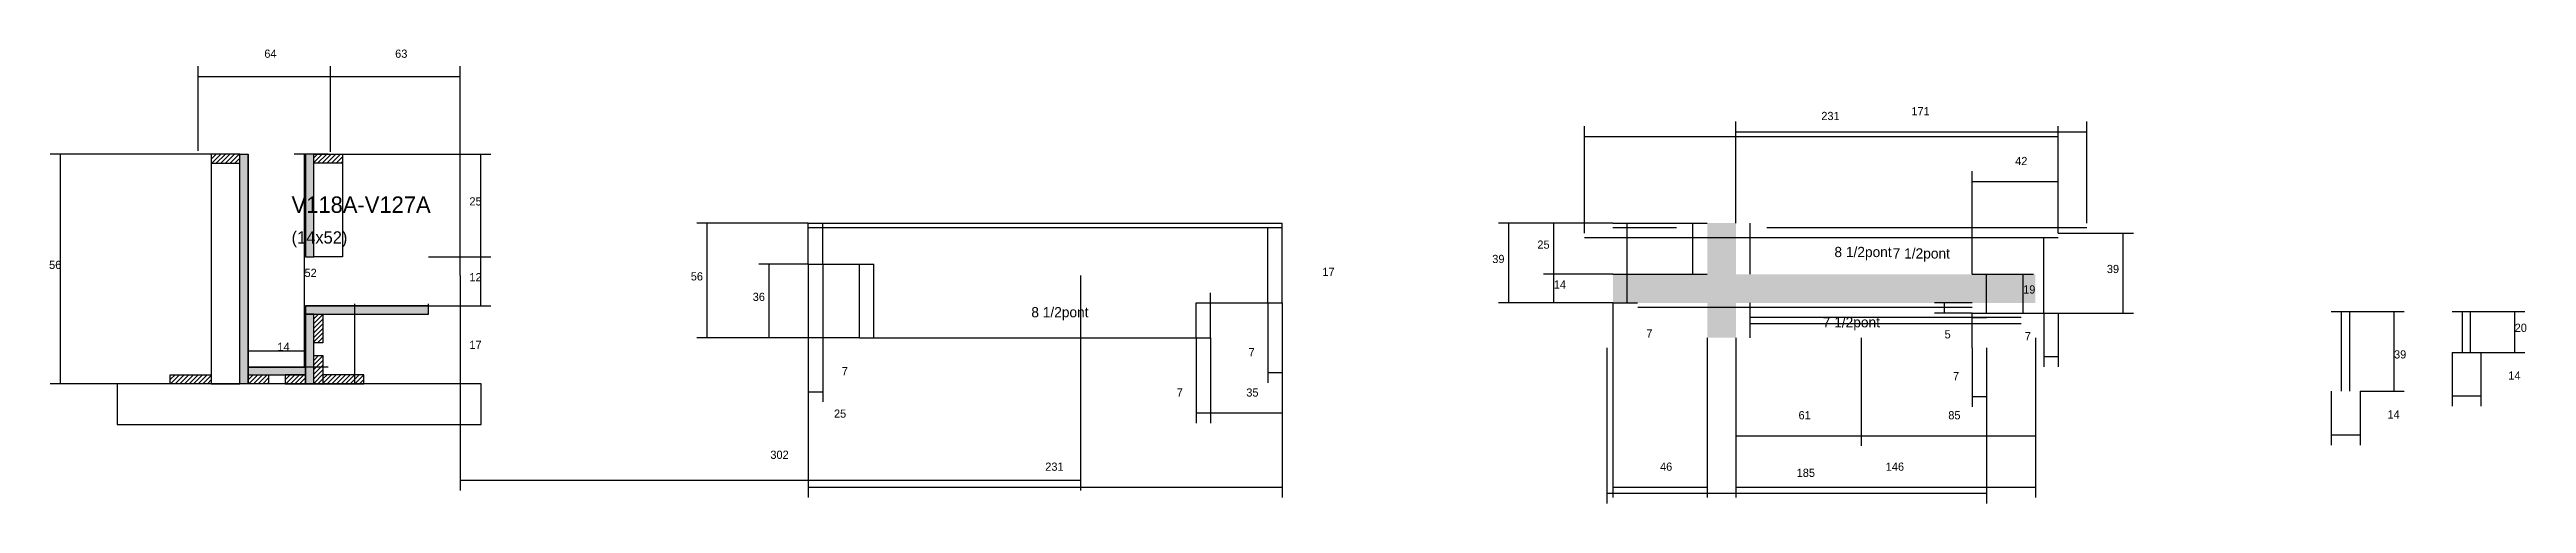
# Model space of a CAD drawing. Header units: metres. Extents: x -2848 to 21926, y -45195 to 1016.
# Drawn here: x 11082 to 12289, y -41937 to -41715 of the extents above; entities that cross this region are included whole.
import ezdxf

# ---------------------------------------------------------------- set-up
doc = ezdxf.new("R2010")
doc.units = ezdxf.units.M
for name, color, linetype in [('COTA', 4, 'Continuous'), ('Cota Seção (2x)', 4, 'Continuous'), ('Hachura', 253, 'Continuous'), ('Madeira', 126, 'Continuous'), ('NOMENCLATURA', 7, 'Continuous'), ('Painéis', 200, 'Continuous'), ('SARR_2.2x7', 40, 'Continuous'), ('SARR_EDITAR', 141, 'Continuous'), ('Texto Seção', 7, 'Continuous')]:
    doc.layers.add(name, color=color, linetype=linetype)

msp = doc.modelspace()

# ---------------------------------------------------------------- texts
at = {"layer": 'COTA'}
for s, p in [('64', (11186.7, -41719.3)), ('63', (11250.5, -41719.3)), ('231', (11945.7, -41749.7)), ('171', (11989.6, -41747.4)), ('42', (12040.2, -41771.7)), ('25', (11286.7, -41791.4)), ('25', (11807.3, -41812.5)), ('56', (11081.8, -41822.4)), ('12', (11286.7, -41828.4)), ('56', (11394.6, -41828)), ('17', (11702.5, -41825.8)), ('39', (11785.3, -41819.5)), ('39', (12084.9, -41824.4)), ('36', (11424.8, -41838)), ('14', (11815.3, -41832)), ('19', (12044.1, -41834.4)), ('20', (12283.7, -41853.1)), ('17', (11286.7, -41861.4)), ('7', (11666.5, -41865)), ('7', (11860.4, -41855.9)), ('5', (12005.8, -41856.3)), ('7', (12044.9, -41857.2)), ('7', (11468.2, -41874.3)), ('7', (12009.9, -41876.7)), ('39', (12224.9, -41866.1)), ('14', (12280.6, -41876.4)), ('7', (11631.5, -41884.7)), ('35', (11665.4, -41884.7)), ('25', (11464.4, -41895)), ('61', (11934.6, -41895.8)), ('85', (12007.6, -41895.8)), ('14', (12221.7, -41895.4)), ('302', (11433.4, -41915.1)), ('231', (11567.4, -41920.9)), ('46', (11867.1, -41920.9)), ('185', (11933.7, -41923.9)), ('146', (11977.1, -41920.9))]:
    msp.add_text(s, height=4, dxfattribs=at).set_placement(p)
at = {"layer": 'Cota Seção (2x)'}
for s, p in [('52', (11206.3, -41826.3)), ('14', (11193.1, -41862.4))]:
    msp.add_text(s, height=4, dxfattribs=at).set_placement(p)
at = {"layer": 'NOMENCLATURA'}
for s, p in [('8 1/2pont', (11952.1, -41816.6)), ('7 1/2pont', (11980.5, -41817.3)), ('8 1/2pont', (11560.6, -41846)), ('7 1/2pont', (11946.4, -41850.9))]:
    msp.add_text(s, height=5, dxfattribs=at).set_placement(p)
at = {"layer": 'Texto Seção'}
for s, height, p in [('V118A-V127A', 8, (11200, -41795)), ('(14x52)', 6, (11200, -41810))]:
    msp.add_text(s, height=height, dxfattribs=at).set_placement(p)

# ---------------------------------------------------------------- hatches: boundary and pattern name
at = {"layer": 'COTA'}
h = msp.add_hatch(dxfattribs=at)
h.set_pattern_fill('AR-CONC', scale=0.03)
h.paths.add_polyline_path([(11904.1, -41825), (11904.1, -41800), (11890.1, -41800), (11890.1, -41825), (11844.1, -41825), (11844.1, -41839), (11890.1, -41839), (11890.1, -41856), (11904.1, -41856), (11904.1, -41839), (12050.1, -41839), (12050.1, -41825)])
at = {"layer": 'Hachura'}
h = msp.add_hatch(dxfattribs=at)
h.set_pattern_fill('ANSI31', scale=0.5)
h.paths.add_polyline_path([(11174.8, -41770.8), (11174.8, -41766.4), (11174.8, -41766.4), (11160.8, -41766.4), (11160.8, -41766.4), (11160.8, -41770.8), (11160.8, -41770.8), (11174.8, -41770.8)])
h = msp.add_hatch(color=8, dxfattribs=at)
h.dxf.hatch_style = 1
h.paths.add_polyline_path([(11178.8, -41766.4), (11174.8, -41766.4), (11174.8, -41766.4), (11174.8, -41878.4), (11174.8, -41878.4), (11178.8, -41878.4), (11178.8, -41878.4), (11178.8, -41766.4)])
h = msp.add_hatch(color=8, dxfattribs=at)
h.dxf.hatch_style = 1
h.paths.add_polyline_path([(11210.8, -41766.4), (11206.8, -41766.4), (11206.8, -41816.4), (11210.8, -41816.4)])
h = msp.add_hatch(dxfattribs=at)
h.set_pattern_fill('ANSI31', scale=0.5)
h.paths.add_polyline_path([(11210.8, -41770.8), (11210.8, -41766.4), (11210.8, -41766.4), (11224.8, -41766.4), (11224.8, -41766.4), (11224.8, -41770.8), (11224.8, -41770.8), (11210.8, -41770.8)])
h = msp.add_hatch(color=8, dxfattribs=at)
h.dxf.hatch_style = 1
h.paths.add_polyline_path([(11266.8, -41844.4), (11266.8, -41840.4), (11266.8, -41840.4), (11206.8, -41840.4), (11206.8, -41840.4), (11206.8, -41844.4), (11206.8, -41844.4), (11266.8, -41844.4)])
h = msp.add_hatch(color=8, dxfattribs=at)
h.dxf.hatch_style = 1
h.paths.add_polyline_path([(11210.8, -41844.4), (11206.8, -41844.4), (11206.8, -41870.4), (11206.8, -41878.4), (11210.8, -41878.4)])
h = msp.add_hatch(dxfattribs=at)
h.set_pattern_fill('ANSI31', scale=0.5)
h.paths.add_polyline_path([(11215.2, -41858.4), (11210.8, -41858.4), (11210.8, -41858.4), (11210.8, -41844.4), (11210.8, -41844.4), (11215.2, -41844.4), (11215.2, -41844.4), (11215.2, -41858.4)])
h = msp.add_hatch(color=8, dxfattribs=at)
h.dxf.hatch_style = 1
h.paths.add_polyline_path([(11206.8, -41874), (11206.8, -41870.4), (11206.8, -41870.4), (11178.8, -41870.4), (11178.8, -41870.4), (11178.8, -41874), (11178.8, -41874), (11206.8, -41874)])
h = msp.add_hatch(dxfattribs=at)
h.set_pattern_fill('ANSI31', scale=0.5)
h.paths.add_polyline_path([(11215.2, -41878.7), (11210.8, -41878.7), (11210.8, -41878.7), (11210.8, -41864.7), (11210.8, -41864.7), (11215.2, -41864.7), (11215.2, -41864.7), (11215.2, -41878.7)])
h = msp.add_hatch(dxfattribs=at)
h.set_pattern_fill('ANSI31', scale=0.5)
h.paths.add_polyline_path([(11140.8, -41878.4), (11140.8, -41874), (11140.8, -41874), (11160.8, -41874), (11160.8, -41874), (11160.8, -41878.4), (11160.8, -41878.4), (11140.8, -41878.4)])
h = msp.add_hatch(dxfattribs=at)
h.set_pattern_fill('ANSI31', scale=0.5)
h.paths.add_polyline_path([(11178.8, -41878.4), (11178.8, -41874), (11178.8, -41874), (11188.8, -41874), (11188.8, -41874), (11188.8, -41878.4), (11188.8, -41878.4), (11178.8, -41878.4)])
h = msp.add_hatch(dxfattribs=at)
h.set_pattern_fill('ANSI31', scale=0.5)
h.paths.add_polyline_path([(11206.8, -41878.4), (11206.8, -41874), (11206.8, -41874), (11196.8, -41874), (11196.8, -41874), (11196.8, -41878.4), (11196.8, -41878.4), (11206.8, -41878.4)])
h = msp.add_hatch(dxfattribs=at)
h.set_pattern_fill('ANSI31', scale=0.5)
h.paths.add_polyline_path([(11235.2, -41878.4), (11235.2, -41874), (11235.2, -41874), (11215.2, -41874), (11215.2, -41874), (11215.2, -41878.4), (11215.2, -41878.4), (11235.2, -41878.4)])

# ---------------------------------------------------------------- linework, layer by layer
at = {"layer": 'COTA'}
for p, q in [((11154.4, -41764.8), (11154.4, -41723.4)), ((11154.4, -41728.4), (11218.9, -41728.4)), ((11218.9, -41765.2), (11218.9, -41723.4)), ((11218.9, -41765.2), (11218.9, -41723.4)), ((11218.9, -41728.4), (11282.2, -41728.4)), ((11282.2, -41825.6), (11282.2, -41723.4)), ((11830.2, -41804.9), (11830.2, -41752.7)), ((11904.1, -41800), (11904.1, -41750.4)), ((12061.2, -41804.9), (12061.2, -41752.7)), ((12075.1, -41800), (12075.1, -41750.4)), ((11830.2, -41757.7), (12061.2, -41757.7)), ((11904.1, -41755.4), (12075.1, -41755.4)), ((11160.8, -41766.4), (11082.3, -41766.4)), ((11087.3, -41878.4), (11087.3, -41766.4)), ((11224.8, -41766.4), (11297.2, -41766.4)), ((11292.2, -41816.4), (11292.2, -41766.4)), ((12019.2, -41824.9), (12019.2, -41774.7)), ((12061.2, -41804.9), (12061.2, -41774.7)), ((12019.2, -41779.7), (12061.2, -41779.7)), ((11451.9, -41800), (11397.6, -41800)), ((11402.6, -41856), (11402.6, -41800)), ((11844.1, -41800), (11788.3, -41800)), ((11793.3, -41839), (11793.3, -41800)), ((11844.1, -41800), (11810.3, -41800)), ((11815.3, -41825), (11815.3, -41800)), ((12061.2, -41804.9), (12097.9, -41804.9)), ((12092.9, -41843.9), (12092.9, -41804.9)), ((11266.8, -41816.4), (11297.2, -41816.4)), ((11266.8, -41816.4), (11297.2, -41816.4)), ((11292.2, -41840.4), (11292.2, -41816.4)), ((11451.9, -41820), (11427.8, -41820)), ((11432.8, -41856), (11432.8, -41820)), ((11451.9, -41820), (11451.9, -41933.9)), ((11451.9, -41820), (11451.9, -41887.3)), ((11451.9, -41820), (11481.9, -41820)), ((11458.9, -41820), (11458.9, -41887.3)), ((11476.9, -41856), (11476.9, -41820)), ((11844.1, -41825), (11810.3, -41825)), ((11844.1, -41825), (11810.3, -41825)), ((11815.3, -41839), (11815.3, -41825)), ((11851.1, -41839), (11851.1, -41825)), ((11851.1, -41825), (11856.1, -41825)), ((12019.2, -41824.9), (12049.1, -41824.9)), ((12044.1, -41843.9), (12044.1, -41824.9)), ((11282.2, -41825.6), (11282.2, -41930.5)), ((11584.6, -41825.6), (11584.6, -41930.5)), ((11647.9, -41856), (11647.9, -41834)), ((11682.9, -41839), (11682.9, -41834)), ((11230.8, -41878.4), (11230.8, -41839.4)), ((11230.8, -41844.4), (11266.8, -41844.4)), ((11266.8, -41844.4), (11266.8, -41839.4)), ((11266.8, -41840.4), (11297.2, -41840.4)), ((11647.9, -41839), (11682.9, -41839)), ((11675.9, -41839), (11675.9, -41878)), ((11682.9, -41839), (11682.9, -41933.9)), ((11682.9, -41839), (11682.9, -41878)), ((11682.9, -41839), (11682.9, -41897.7)), ((11844.1, -41839), (11788.3, -41839)), ((11844.1, -41839), (11810.3, -41839)), ((11844.1, -41839), (11844.1, -41933.9)), ((11844.1, -41839), (11856.1, -41839)), ((12019.2, -41838.9), (12000.8, -41838.9)), ((12019.2, -41843.9), (12000.8, -41843.9)), ((12005.8, -41843.9), (12005.8, -41838.9)), ((12026.2, -41843.9), (12049.1, -41843.9)), ((12054.2, -41843.9), (12054.2, -41870.2)), ((12061.2, -41843.9), (12097.9, -41843.9)), ((12061.2, -41843.9), (12061.2, -41870.2)), ((12208.3, -41843.1), (12229.9, -41843.1)), ((12224.9, -41882.1), (12224.9, -41843.1)), ((12267.2, -41843.1), (12288.7, -41843.1)), ((12283.7, -41863.1), (12283.7, -41843.1)), ((11476.9, -41856), (11397.6, -41856)), ((11476.9, -41856), (11427.8, -41856)), ((11476.9, -41856), (11481.9, -41856)), ((11640.9, -41856), (11640.9, -41897.7)), ((11647.9, -41856), (11647.9, -41897.7)), ((11647.9, -41856), (11647.9, -41897.7)), ((11841.2, -41860.9), (11841.2, -41936.9)), ((11890.1, -41856), (11890.1, -41933.9)), ((11904.1, -41856), (11904.1, -41908.8)), ((11904.1, -41856), (11904.1, -41933.9)), ((11965.1, -41856), (11965.1, -41908.8)), ((11965.1, -41856), (11965.1, -41908.8)), ((12019.2, -41860.9), (12019.2, -41889.7)), ((12026.2, -41860.9), (12026.2, -41889.7)), ((12026.2, -41860.9), (12026.2, -41936.9)), ((12050.1, -41856), (12050.1, -41908.8)), ((12050.1, -41856), (12050.1, -41933.9)), ((11675.9, -41873), (11682.9, -41873)), ((12054.2, -41865.2), (12061.2, -41865.2)), ((12253.2, -41863.1), (12253.2, -41889.4)), ((12267.2, -41863.1), (12288.7, -41863.1)), ((12267.2, -41863.1), (12267.2, -41889.4)), ((11145.2, -41878.4), (11082.3, -41878.4)), ((11451.9, -41882.3), (11458.9, -41882.3)), ((12019.2, -41884.7), (12026.2, -41884.7)), ((12194.3, -41882.1), (12194.3, -41908.4)), ((12208.3, -41882.1), (12229.9, -41882.1)), ((12208.3, -41882.1), (12208.3, -41908.4)), ((12253.2, -41884.4), (12267.2, -41884.4)), ((11640.9, -41892.7), (11647.9, -41892.7)), ((11647.9, -41892.7), (11682.9, -41892.7)), ((11904.1, -41903.8), (11965.1, -41903.8)), ((11965.1, -41903.8), (12050.1, -41903.8)), ((12194.3, -41903.4), (12208.3, -41903.4)), ((11282.2, -41925.5), (11584.6, -41925.5)), ((11451.9, -41928.9), (11682.9, -41928.9)), ((11841.2, -41931.9), (12026.2, -41931.9)), ((11844.1, -41928.9), (11890.1, -41928.9)), ((11904.1, -41928.9), (12050.1, -41928.9))]:
    msp.add_line(p, q, dxfattribs=at)
at = {"layer": 'Cota Seção (2x)'}
for p, q in [((11217.8, -41766.4), (11201.3, -41766.4)), ((11206.3, -41870.4), (11206.3, -41766.4)), ((11178.8, -41878.4), (11178.8, -41857.4)), ((11206.8, -41878.4), (11206.8, -41857.4)), ((11178.8, -41862.4), (11206.8, -41862.4)), ((11217.8, -41870.4), (11201.3, -41870.4))]:
    msp.add_line(p, q, dxfattribs=at)
at = {"layer": 'Madeira'}
for points in [[(11174.8, -41770.8), (11174.8, -41766.4), (11160.8, -41766.4), (11160.8, -41770.8)], [(11174.8, -41766.4), (11160.8, -41766.4), (11160.8, -41878.4), (11174.8, -41878.4)], [(11210.8, -41770.8), (11210.8, -41766.4), (11224.8, -41766.4), (11224.8, -41770.8)], [(11210.8, -41766.4), (11224.8, -41766.4), (11224.8, -41816.4), (11210.8, -41816.4)], [(11215.2, -41858.4), (11210.8, -41858.4), (11210.8, -41844.4), (11215.2, -41844.4)], [(11215.2, -41878.7), (11210.8, -41878.7), (11210.8, -41864.7), (11215.2, -41864.7)], [(11114.9, -41898.4), (11292.5, -41898.4), (11292.5, -41878.4), (11114.9, -41878.4)], [(11140.8, -41878.4), (11140.8, -41874), (11160.8, -41874), (11160.8, -41878.4)], [(11178.8, -41878.4), (11178.8, -41874), (11188.8, -41874), (11188.8, -41878.4)], [(11206.8, -41878.4), (11206.8, -41874), (11196.8, -41874), (11196.8, -41878.4)], [(11235.2, -41878.4), (11235.2, -41874), (11215.2, -41874), (11215.2, -41878.4)]]:
    msp.add_lwpolyline(points, close=True, dxfattribs=at)
at = {"layer": 'Painéis'}
for p, q in [((11178.8, -41878.4), (11178.8, -41766.4)), ((11206.8, -41816.4), (11206.8, -41766.4)), ((11451.9, -41800), (11682.9, -41800)), ((11451.9, -41820), (11451.9, -41800)), ((11682.9, -41839), (11682.9, -41800)), ((11844.1, -41800), (11890.1, -41800)), ((11451.9, -41820), (11476.9, -41820)), ((11476.9, -41856), (11476.9, -41820)), ((11844.1, -41825), (11890.1, -41825)), ((11206.8, -41840.4), (11266.8, -41840.4)), ((11206.8, -41844.4), (11206.8, -41840.4)), ((11206.8, -41878.4), (11206.8, -41844.4)), ((11266.8, -41844.4), (11266.8, -41840.4)), ((11647.9, -41839), (11682.9, -41839)), ((11647.9, -41856), (11647.9, -41839)), ((12019.2, -41843.9), (12061.2, -41843.9)), ((12194.3, -41843.1), (12208.3, -41843.1)), ((12253.2, -41843.1), (12267.2, -41843.1)), ((11476.9, -41856), (11647.9, -41856)), ((11178.8, -41870.4), (11206.8, -41870.4)), ((11178.8, -41874), (11178.8, -41870.4)), ((11206.8, -41874), (11206.8, -41870.4)), ((12253.2, -41863.1), (12267.2, -41863.1))]:
    msp.add_line(p, q, dxfattribs=at)
for points in [[(11174.8, -41766.4), (11178.8, -41766.4), (11178.8, -41878.4), (11174.8, -41878.4)], [(11210.8, -41766.4), (11206.8, -41766.4), (11206.8, -41816.4), (11210.8, -41816.4)], [(11266.8, -41844.4), (11266.8, -41840.4), (11206.8, -41840.4), (11206.8, -41844.4)], [(11210.8, -41844.4), (11206.8, -41844.4), (11206.8, -41878.4), (11210.8, -41878.4)], [(11206.8, -41874), (11206.8, -41870.4), (11178.8, -41870.4), (11178.8, -41874)]]:
    msp.add_lwpolyline(points, close=True, dxfattribs=at)
at = {"layer": 'SARR_2.2x7'}
for p, q in [((11458.9, -41820), (11458.9, -41800)), ((11851.1, -41825), (11851.1, -41800)), ((11883.1, -41825), (11883.1, -41800)), ((11911.1, -41825), (11911.1, -41800)), ((11451.9, -41802.2), (11682.9, -41802.2)), ((11675.9, -41839), (11675.9, -41802.2)), ((11830.2, -41807.1), (12061.2, -41807.1)), ((11844.1, -41802.2), (11875.1, -41802.2)), ((11919.1, -41802.2), (12075.1, -41802.2)), ((12054.2, -41843.9), (12054.2, -41807.1)), ((11476.9, -41820), (11483.9, -41820)), ((11483.9, -41856), (11483.9, -41820)), ((12019.2, -41824.9), (12026.2, -41824.9)), ((12026.2, -41843.9), (12026.2, -41824.9)), ((11640.9, -41856), (11640.9, -41839)), ((11640.9, -41839), (11647.9, -41839)), ((11856.2, -41841.1), (12019.2, -41841.1)), ((11911.1, -41856), (11911.1, -41839)), ((11911.1, -41846), (11965.1, -41846)), ((11911.1, -41849), (11965.1, -41849)), ((11965.1, -41846), (12043.1, -41846)), ((11965.1, -41849), (12043.1, -41849)), ((12019.2, -41860.9), (12019.2, -41843.9)), ((12019.2, -41846.1), (12026.2, -41846.1))]:
    msp.add_line(p, q, dxfattribs=at)
at = {"layer": 'SARR_EDITAR'}
for p, q in [((12199.3, -41882.1), (12199.3, -41843.1)), ((12203.3, -41882.1), (12203.3, -41843.1)), ((12258.2, -41863.1), (12258.2, -41843.1)), ((12262.2, -41863.1), (12262.2, -41843.1))]:
    msp.add_line(p, q, dxfattribs=at)

msp.set_redraw_order([(e.dxf.handle, doc.entitydb.next_handle()) for e in msp.query("TEXT MTEXT ATTDEF DIMENSION ARC_DIMENSION")])  # texts and dimensions are drawn at this point

doc.saveas('drawing.dxf')
